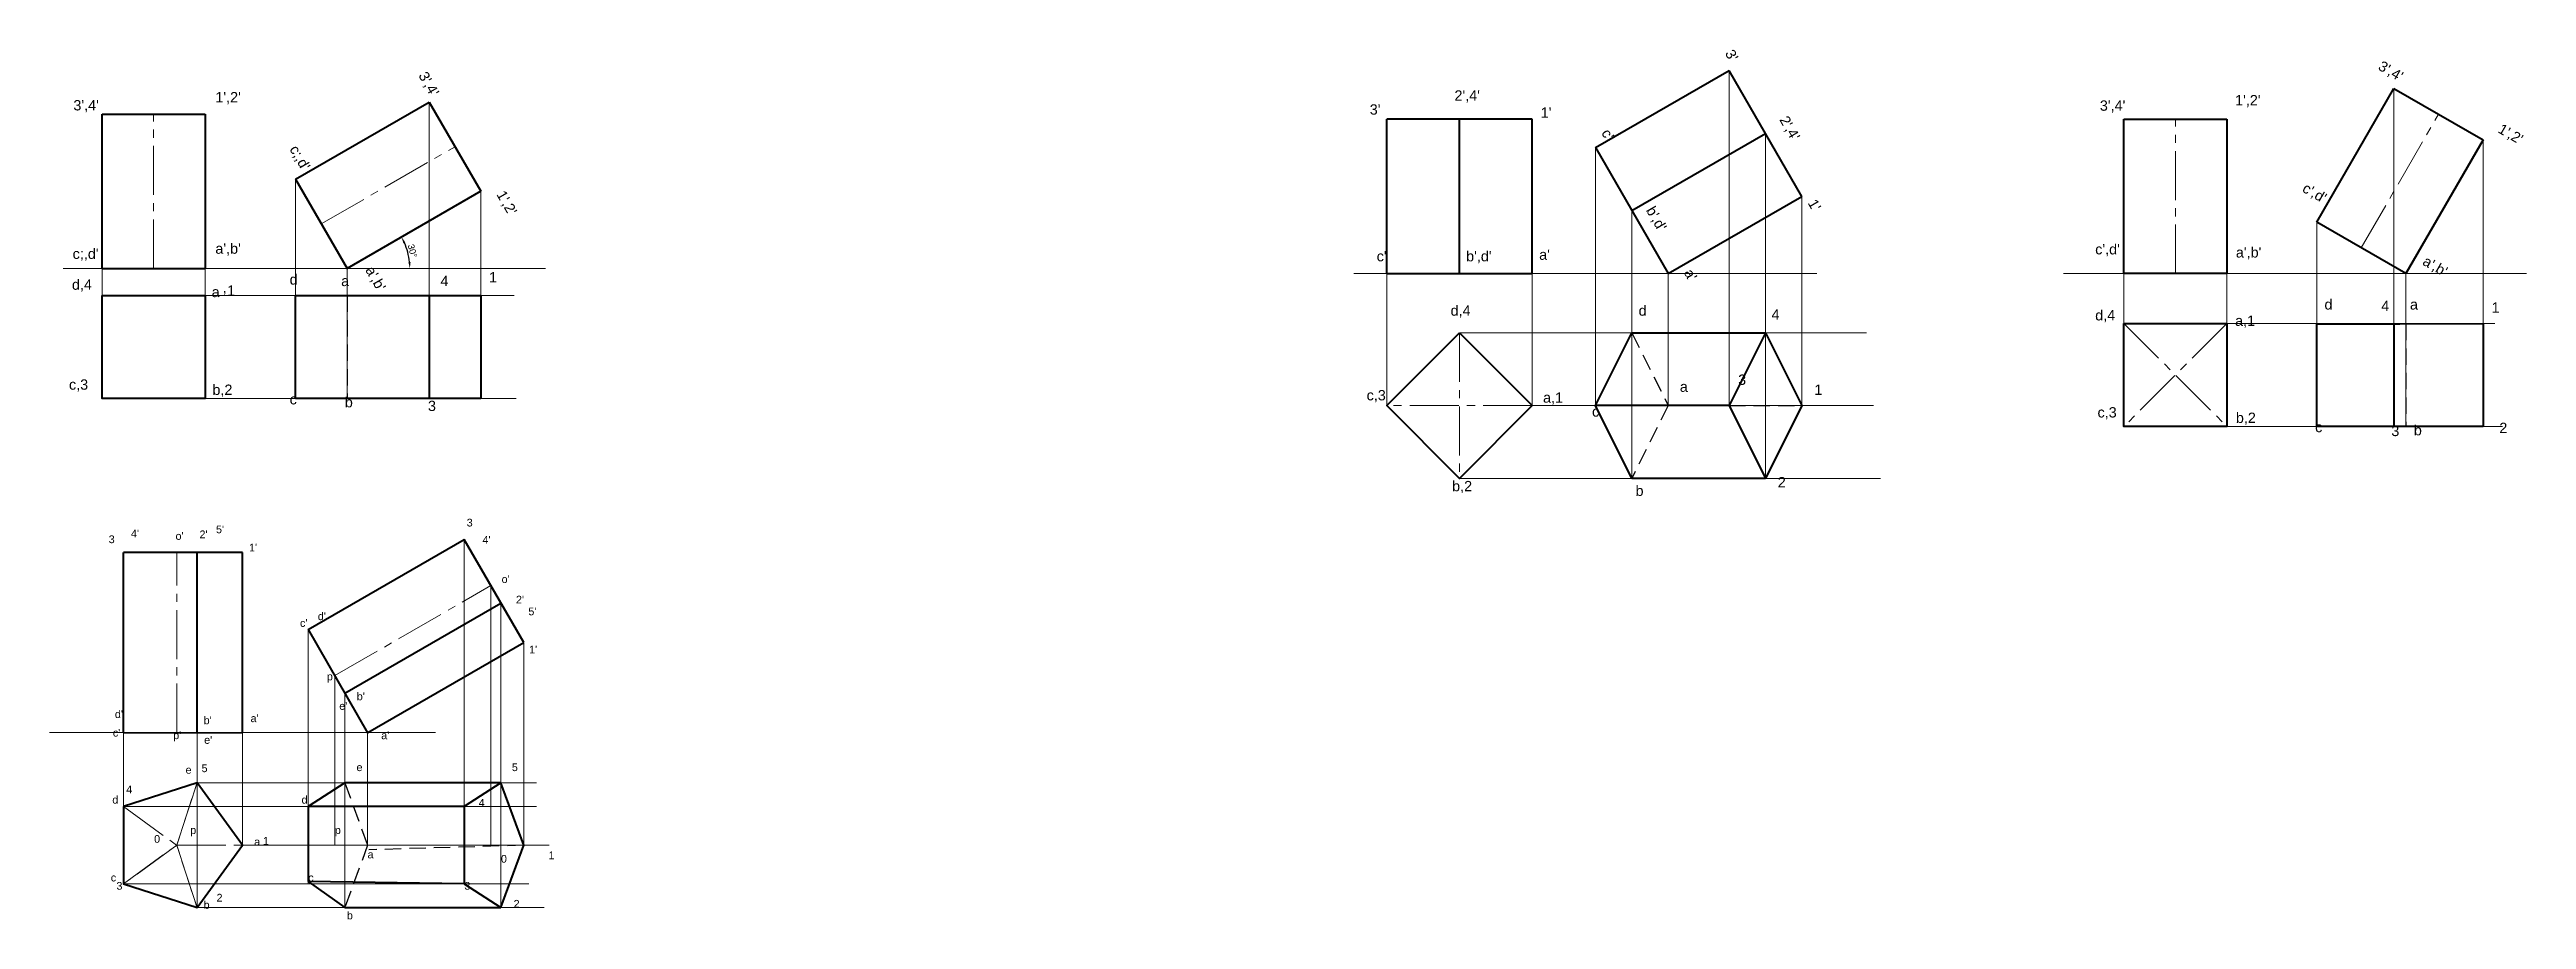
# Model space of a CAD drawing. Header units: millimetres. Extents: x 2000 to 3860, y 1124 to 1905.
# Drawn here: x 2061 to 3023, y 1124 to 1462 of the extents above; entities that cross this region are included whole.
import ezdxf

# ---------------------------------------------------------------- set-up
doc = ezdxf.new("R2010")
doc.units = ezdxf.units.MM
doc.linetypes.add('CENTER2', pattern=[28.575, 19.05, -3.175, 3.175, -3.175])
doc.linetypes.add('DASHED2', pattern=[9.525, 6.35, -3.175])
for name, color, linetype, lineweight in [('Centre', 1, 'CENTER2', 20), ('Dimension n Hatch', 6, 'Continuous', 20), ('Hidden', 3, 'DASHED2', 30), ('Object', 2, 'Continuous', 40), ('Projection', 5, 'Continuous', 5)]:
    doc.layers.add(name, color=color, linetype=linetype, lineweight=lineweight)
doc.styles.get("Standard").update_dxf_attribs({"font": 'arial.ttf'})
doc.dimstyles.new('ISO-25', dxfattribs={"dimtxt": 2.5, "dimasz": 2.5, "dimexe": 1.25, "dimexo": 0.625, "dimtad": 1, "dimtxsty": 'Standard', "dimcen": 2.5, "dimadec": 0, "dimazin": 0, "dimtfac": 1, "dimtmove": 0, "dimatfit": 3, "dimfxl": 1, "dimarcsym": 0})

msp = doc.modelspace()

# ---------------------------------------------------------------- texts
at = {"layer": 'Dimension n Hatch'}
for s, rotation, p in [("3',4'", 300, (2204.024, 1452.209)), ("3'", 300, (2711.819, 1460.817)), ("3',4'", 330, (2965.486, 1454.696)), ("2',4'", 300, (2732.986, 1435.019)), ("c'", 300, (2663.776, 1429.94)), ("1',2'", 330, (3012.06, 1430.245)), ("c;,d'", 300, (2153.907, 1423.604)), ("1',2'", 300, (2234.335, 1405.993)), ("c',d'", 330, (2935.998, 1407.246)), ("b',d'", 300, (2681.145, 1399.856)), ("1'", 300, (2744.001, 1402.661)), ("a',b'", 300, (2183.371, 1376.57)), ("a'", 300, (2695.865, 1375.568)), ("a',b'", 330, (2982.744, 1378.863))]:
    msp.add_text(s, height=4, rotation=rotation, dxfattribs=at).set_placement(p)
for s, height, p in [("1',2'", 4, (2125.233, 1441.763)), ("2',4'", 4, (2606.82, 1442.429)), ("1',2'", 4, (2910.227, 1440.607)), ("3',4'", 4, (2070.054, 1438.62)), ("3'", 4, (2573.895, 1436.996)), ("1'", 4, (2640.35, 1435.789)), ("3',4'", 4, (2857.667, 1438.495)), ("a',b'", 4, (2125.233, 1382.916)), ("c',d'", 4, (2855.855, 1382.658)), ("c;,d'", 4, (2069.768, 1380.916)), ("c'", 4, (2576.614, 1379.952)), ("b',d'", 4, (2611.352, 1379.952)), ("a'", 4, (2639.746, 1380.556)), ("a',b'", 4, (2910.529, 1381.45)), ('d,4', 4, (2069.482, 1368.918)), ('a', 4, (2123.803, 1366.061)), (',', 4, (2128.092, 1367.775)), ('1', 4, (2129.807, 1366.633)), ('d', 4, (2154.109, 1370.918)), ('a', 4, (2174.122, 1370.346)), ('4', 4, (2212.719, 1370.346)), ('1', 4, (2231.588, 1371.775)), ('d,4', 4, (2605.31, 1358.825)), ('d', 4, (2678.411, 1358.825)), ('4', 4, (2730.065, 1357.315)), ('d,4', 4, (2855.855, 1357.003)), ('a,1', 4, (2910.227, 1354.89)), ('d', 4, (2944.965, 1361.229)), ('4', 4, (2967.016, 1360.625)), ('a', 4, (2978.193, 1361.229)), ('1', 4, (3009.91, 1360.021)), ('c,3', 4, (2068.338, 1330.067)), ('b,2', 4, (2124.089, 1328.068)), ('c,3', 4, (2572.687, 1325.926)), ('a,1', 4, (2641.256, 1325.021)), ('a', 4, (2694.421, 1329.246)), ('3', 4, (2717.076, 1331.963)), ('1', 4, (2746.678, 1328.039)), ('c', 4, (2154.109, 1324.354)), ('b', 4, (2175.551, 1323.211)), ('3', 4, (2207.858, 1321.783)), ('c', 4, (2660.287, 1319.588)), ('c,3', 4, (2856.761, 1319.276)), ('b,2', 4, (2910.529, 1317.163)), ('c', 4, (2941.34, 1313.541)), ('3', 4, (2970.943, 1312.032)), ('b', 4, (2979.703, 1312.334)), ('2', 4, (3012.931, 1313.239)), ('b,2', 4, (2605.914, 1290.613)), ('b', 4, (2677.203, 1288.802)), ('2', 4, (2732.481, 1292.122)), ('3', 3, (2083.77, 1270.438)), ("4'", 3, (2092.432, 1272.682)), ("o'", 3, (2109.757, 1271.72)), ("2'", 3, (2119.061, 1272.361)), ("5'", 3, (2125.478, 1274.285)), ('3', 3, (2222.91, 1276.918)), ("4'", 3, (2229.035, 1270.237)), ("1'", 3, (2138.311, 1267.232)), ("o'", 3, (2236.485, 1254.922)), ("d'", 3, (2165.057, 1240.518)), ("2'", 3, (2242.059, 1246.982)), ("5'", 3, (2246.875, 1242.391)), ("c'", 3, (2158.126, 1237.893)), ("1'", 3, (2247.159, 1227.602)), ("p'", 3, (2168.563, 1217.118)), ("d'", 3, (2086.18, 1202.467)), ("a'", 3, (2138.92, 1200.864)), ("e'", 3, (2173.388, 1205.654)), ("b'", 3, (2180.188, 1209.388)), ("c'", 3, (2085.378, 1195.254)), ("p'", 3, (2108.84, 1194.252)), ("b'", 3, (2120.672, 1200.063)), ("e'", 3, (2120.872, 1192.449)), ("a'", 3, (2189.7, 1194.233)), ('5', 3, (2119.87, 1181.429)), ('e', 3, (2180.086, 1181.832)), ('5', 3, (2240.462, 1181.832)), ('4', 3, (2090.592, 1173.213)), ('e', 3, (2113.653, 1180.827)), ('d', 3, (2085.177, 1169.206)), ('d', 3, (2158.735, 1169.206)), ('4', 3, (2227.573, 1168.035)), ('0', 3, (2101.421, 1153.978)), ('p', 3, (2115.458, 1157.384)), ('a', 3, (2140.306, 1152.898)), ('1', 3, (2143.686, 1153.21)), ('p', 3, (2171.656, 1157.384)), ('a', 3, (2184.396, 1147.941)), ('0', 3, (2236.221, 1146.246)), ('1', 3, (2254.708, 1147.602)), ('c', 3, (2084.576, 1138.951)), ('3', 3, (2086.782, 1135.745)), ('c', 3, (2161.333, 1138.951)), ('c', 3, (2161.333, 1138.951)), ('3', 3, (2222.001, 1135.745)), ('b', 3, (2120.672, 1128.331)), ('2', 3, (2125.685, 1131.136)), ('b', 3, (2176.355, 1124.217)), ('2', 3, (2241.141, 1128.765))]:
    msp.add_text(s, height=height, dxfattribs=at).set_placement(p)

# ---------------------------------------------------------------- blocks, each defined once
blk = doc.blocks.new('*D5')
at = {"layer": 'Defpoints', "color": 0, "transparency": 16777216}
for p in [(2228.37, 1407.2), (2066.05, 1377.2), (2176.41, 1377.2), (2200.45, 1381.44), (2253.6, 1377.2)]:
    blk.add_point(p, dxfattribs=at)
at = {"layer": 'Dimension n Hatch', "color": 0, "lineweight": -2, "transparency": 16777216}
blk.add_arc((2176.41, 1377.2), 24.41, 5.87114, 24.12886, dxfattribs=at)
at = {"layer": 'Dimension n Hatch', "color": 0, "transparency": 16777216}
for points in [[(2198.31, 1386.99), (2199.06, 1387.37), (2197.55, 1389.41)], [(2201.11, 1379.72), (2200.27, 1379.68), (2200.82, 1377.2)]]:
    blk.add_solid(points, dxfattribs=at)
at = {"layer": 'Dimension n Hatch', "color": 0, "transparency": 16777216, "insert": (2201.82, 1384.01), "char_height": 2.5, "attachment_point": 5, "rotation": 285}
blk.add_mtext('30°', dxfattribs=at)

# ---------------------------------------------------------------- dimensions: what is measured, and where the dimension line sits
at = {"layer": 'Dimension n Hatch'}
dim = msp.add_angular_dim_2l(base=(2200.446, 1381.441), line1=((2066.051, 1377.202), (2253.603, 1377.202)), line2=((2228.371, 1407.202), (2176.409, 1377.202)), dimstyle='ISO-25', dxfattribs=at)
dim.commit()
dim.dimension.update_dxf_attribs({"geometry": '*D5', "text_midpoint": (2201.823, 1384.012)})

# ---------------------------------------------------------------- linework, layer by layer
at = {"layer": 'Centre'}
for p, q in [((2101.204, 1377.202), (2101.204, 1437.202)), ((2887.031, 1375.193), (2887.031, 1435.193)), ((2959.265, 1385.193), (2989.265, 1437.154)), ((2166.409, 1394.523), (2218.371, 1424.523)), ((2608.798, 1352.173), (2608.798, 1295.604)), ((2907.031, 1355.796), (2867.031, 1315.796)), ((2867.031, 1355.796), (2907.031, 1315.796)), ((2637.083, 1323.888), (2580.514, 1323.888)), ((2110.213, 1196.799), (2110.213, 1266.799)), ((2171.656, 1218.94), (2232.278, 1253.94)), ((2110.213, 1153.035), (2118.099, 1177.306)), ((2118.099, 1177.306), (2110.213, 1153.035)), ((2118.099, 1177.306), (2118.099, 1177.306)), ((2089.568, 1168.035), (2110.213, 1153.035)), ((2110.213, 1153.035), (2089.568, 1138.035)), ((2089.568, 1138.035), (2110.213, 1153.035)), ((2110.213, 1153.035), (2118.099, 1128.765)), ((2118.099, 1128.765), (2110.213, 1153.035)), ((2110.213, 1153.035), (2135.733, 1153.035))]:
    msp.add_line(p, q, dxfattribs=at)
at = {"layer": 'Dimension n Hatch'}
for p, q in [((2066.051, 1377.202), (2253.603, 1377.202)), ((2567.675, 1375.193), (2747.675, 1375.193)), ((2843.47, 1375.193), (3023.47, 1375.193)), ((2060.78, 1196.799), (2210.78, 1196.799))]:
    msp.add_line(p, q, dxfattribs=at)
at = {"layer": 'Hidden'}
for p, q in [((2176.409, 1366.633), (2176.409, 1326.633)), ((2675.747, 1352.173), (2689.889, 1323.888)), ((2976.585, 1355.656), (2976.585, 1315.796)), ((2689.889, 1323.888), (2675.747, 1295.604)), ((2713.567, 1323.888), (2741.851, 1323.888)), ((2175.573, 1177.306), (2184.396, 1153.035)), ((2184.396, 1153.035), (2175.573, 1128.765)), ((2245.061, 1153.035), (2184.888, 1151.219))]:
    msp.add_line(p, q, dxfattribs=at)
at = {"layer": 'Object'}
for p, q in [((2661.605, 1424.183), (2713.567, 1454.183)), ((2741.851, 1405.193), (2713.567, 1454.183)), ((2941.944, 1395.193), (2971.944, 1447.154)), ((2971.944, 1447.154), (3006.585, 1427.154)), ((2081.204, 1377.202), (2081.204, 1437.202)), ((2081.204, 1437.202), (2121.204, 1437.202)), ((2121.204, 1437.202), (2121.204, 1377.202)), ((2156.409, 1411.843), (2208.371, 1441.843)), ((2208.371, 1441.843), (2228.371, 1407.202)), ((2580.514, 1375.193), (2580.514, 1435.193)), ((2637.083, 1435.193), (2580.514, 1435.193)), ((2608.798, 1375.193), (2608.798, 1435.193)), ((2637.083, 1375.193), (2637.083, 1435.193)), ((2867.031, 1375.193), (2867.031, 1435.193)), ((2867.031, 1435.193), (2907.031, 1435.193)), ((2907.031, 1435.193), (2907.031, 1375.193)), ((2675.747, 1399.688), (2727.709, 1429.688)), ((3006.585, 1427.154), (2976.585, 1375.193)), ((2661.605, 1424.183), (2689.889, 1375.193)), ((2156.409, 1411.843), (2176.409, 1377.202)), ((2228.371, 1407.202), (2176.409, 1377.202)), ((2689.889, 1375.193), (2741.851, 1405.193)), ((2976.585, 1375.193), (2941.944, 1395.193)), ((2081.204, 1377.202), (2121.204, 1377.202)), ((2580.514, 1375.193), (2637.083, 1375.193)), ((2907.031, 1375.193), (2867.031, 1375.193)), ((2156.409, 1326.633), (2156.409, 1366.633)), ((2156.409, 1366.633), (2228.371, 1366.633)), ((2208.371, 1366.633), (2208.371, 1326.633)), ((2228.371, 1366.633), (2228.371, 1326.633)), ((2661.605, 1323.888), (2675.747, 1352.173)), ((2675.747, 1352.173), (2727.709, 1352.173)), ((2727.709, 1352.173), (2713.567, 1323.888)), ((2727.709, 1352.173), (2741.851, 1323.888)), ((2941.944, 1355.494), (3006.585, 1355.796)), ((2941.944, 1315.796), (2941.944, 1355.494)), ((2971.944, 1355.634), (2971.944, 1315.796)), ((3006.585, 1355.796), (3006.585, 1315.796)), ((2228.371, 1326.633), (2156.409, 1326.633)), ((2675.747, 1295.604), (2661.605, 1323.888)), ((2713.567, 1323.888), (2661.605, 1323.888)), ((2713.567, 1323.888), (2727.709, 1295.604)), ((2741.851, 1323.888), (2727.709, 1295.604)), ((3006.585, 1315.796), (2941.944, 1315.796)), ((2727.709, 1295.604), (2675.747, 1295.604)), ((2161.333, 1236.82), (2221.955, 1271.82)), ((2245.061, 1231.799), (2221.955, 1271.82)), ((2089.568, 1196.799), (2089.568, 1266.799)), ((2135.78, 1266.799), (2089.568, 1266.799)), ((2118.099, 1196.799), (2118.099, 1266.799)), ((2135.78, 1196.799), (2135.78, 1266.799)), ((2175.599, 1212.111), (2236.221, 1247.111)), ((2161.333, 1236.82), (2184.396, 1196.774)), ((2184.44, 1196.799), (2245.061, 1231.799)), ((2089.568, 1196.799), (2135.78, 1196.749)), ((2175.573, 1177.306), (2161.333, 1168.035)), ((2236.221, 1177.306), (2175.573, 1177.306)), ((2236.221, 1177.306), (2221.955, 1168.035)), ((2245.061, 1153.035), (2236.221, 1177.306)), ((2161.333, 1168.035), (2161.333, 1138.951)), ((2221.955, 1168.035), (2161.333, 1168.035)), ((2221.955, 1168.035), (2221.955, 1138.035)), ((2236.221, 1128.765), (2245.061, 1153.035)), ((2161.333, 1138.951), (2175.573, 1128.765)), ((2221.955, 1138.035), (2161.333, 1138.951)), ((2221.955, 1138.035), (2236.221, 1128.765)), ((2175.573, 1128.765), (2236.221, 1128.765))]:
    msp.add_line(p, q, dxfattribs=at)
for points in [[(2081.204, 1366.633), (2121.204, 1366.633), (2121.204, 1326.633), (2081.204, 1326.633)], [(2608.798, 1352.173), (2637.083, 1323.888), (2608.798, 1295.604), (2580.514, 1323.888)], [(2867.031, 1355.796), (2907.031, 1355.796), (2907.031, 1315.796), (2867.031, 1315.796)], [(2089.568, 1168.035), (2089.568, 1138.035), (2118.099, 1128.765), (2135.733, 1153.035), (2118.099, 1177.306)]]:
    msp.add_lwpolyline(points, close=True, dxfattribs=at)
at = {"layer": 'Projection'}
for p, q in [((2713.567, 1454.183), (2713.567, 1323.888)), ((2971.944, 1447.154), (2971.944, 1315.796)), ((2208.371, 1441.843), (2208.371, 1326.633)), ((2727.709, 1429.688), (2727.709, 1295.604)), ((3006.585, 1427.154), (3006.585, 1315.796)), ((2661.605, 1424.183), (2661.605, 1323.888)), ((2156.409, 1411.843), (2156.409, 1326.633)), ((2228.371, 1407.202), (2228.371, 1326.633)), ((2675.747, 1399.688), (2675.747, 1295.604)), ((2741.851, 1405.193), (2741.851, 1323.888)), ((2941.944, 1395.193), (2941.944, 1315.796)), ((2081.204, 1366.633), (2081.204, 1377.202)), ((2121.204, 1366.633), (2121.204, 1377.202)), ((2176.409, 1377.202), (2176.409, 1326.633)), ((2580.514, 1323.888), (2580.514, 1375.193)), ((2637.083, 1323.888), (2637.083, 1375.193)), ((2689.889, 1375.193), (2689.889, 1323.888)), ((2867.031, 1355.796), (2867.031, 1375.193)), ((2907.031, 1355.796), (2907.031, 1375.193)), ((2976.585, 1375.193), (2976.585, 1315.796)), ((2121.204, 1366.633), (2241.309, 1366.633)), ((2608.798, 1352.173), (2766.917, 1352.173)), ((2907.031, 1355.796), (3011.118, 1355.796)), ((2121.204, 1326.633), (2242.166, 1326.633)), ((2637.083, 1323.888), (2769.636, 1323.888)), ((2907.031, 1315.796), (3014.139, 1315.796)), ((2608.798, 1295.604), (2772.354, 1295.604)), ((2221.955, 1271.82), (2221.955, 1138.035)), ((2232.278, 1253.94), (2232.278, 1153.035)), ((2236.221, 1247.111), (2236.221, 1177.306)), ((2161.333, 1236.82), (2161.333, 1138.035)), ((2245.061, 1231.799), (2245.061, 1153.035)), ((2171.656, 1218.94), (2171.656, 1153.035)), ((2175.573, 1212.095), (2175.573, 1128.765)), ((2089.568, 1168.035), (2089.568, 1196.799)), ((2118.099, 1128.765), (2118.099, 1196.799)), ((2135.733, 1153.035), (2135.78, 1196.799)), ((2184.396, 1196.774), (2184.396, 1153.035)), ((2118.099, 1177.306), (2250.103, 1177.306)), ((2236.221, 1177.306), (2236.221, 1128.765)), ((2089.568, 1168.035), (2250.103, 1168.035)), ((2135.733, 1153.035), (2255.028, 1153.035)), ((2089.568, 1138.035), (2247.047, 1138.035)), ((2118.099, 1128.765), (2253.032, 1128.765))]:
    msp.add_line(p, q, dxfattribs=at)

msp.set_redraw_order([(e.dxf.handle, doc.entitydb.next_handle()) for e in msp.query("TEXT MTEXT ATTDEF DIMENSION ARC_DIMENSION")])  # texts and dimensions are drawn at this point

doc.saveas('drawing.dxf')
